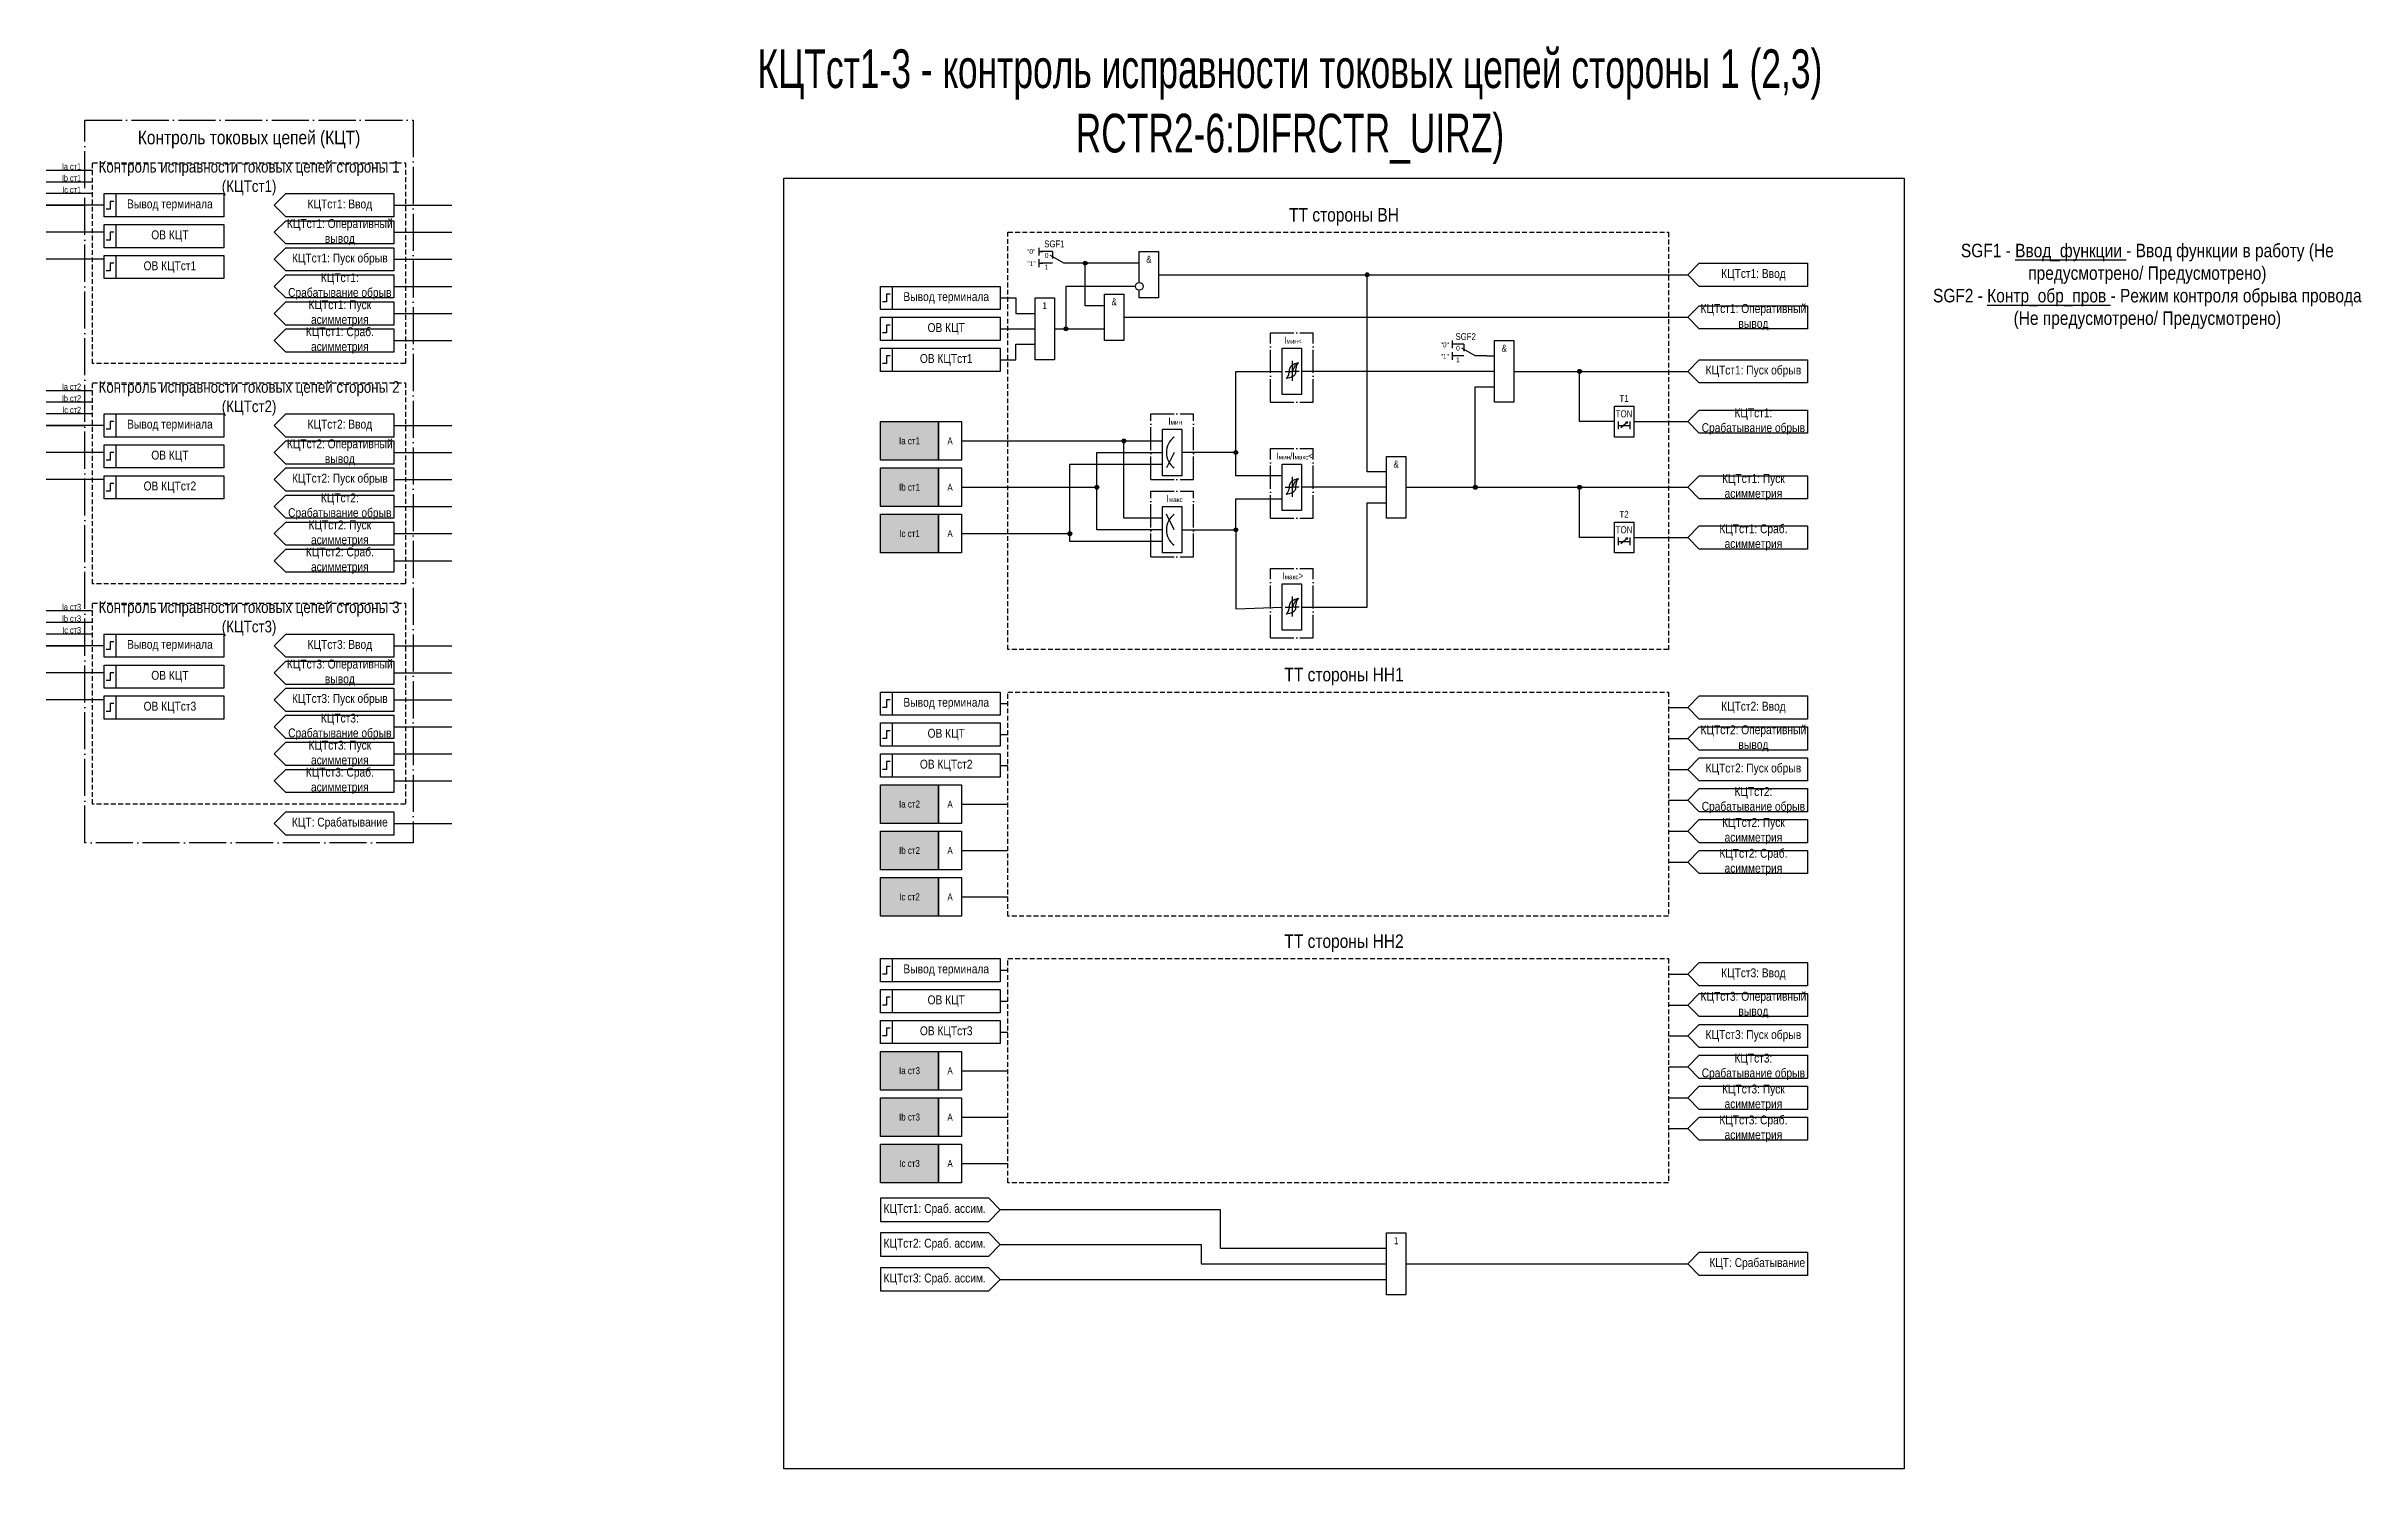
# Model space of a CAD drawing. Header units: millimetres. Extents: x -1365 to 957, y -7 to 368.
# Drawn here: x -1365 to -766, y 0 to 368 of the extents above; entities that cross this region are included whole.
import ezdxf
from ezdxf.enums import TextEntityAlignment as Align

# ---------------------------------------------------------------- set-up
doc = ezdxf.new("R2010")
doc.units = ezdxf.units.MM
doc.linetypes.add('ACAD_ISO04W100', pattern=[30, 24, -3, 0, -3])
doc.linetypes.add('штриховая2', pattern=[0.375, 0.25, -0.125])
doc.layers.add('TEXT', color=7, linetype='Continuous', lineweight=25)
doc.layers.add('Основная', color=7, linetype='Continuous')
doc.styles.add('1.8_Gost_RD', font='ARIALN.TTF', dxfattribs={"height": 1.8})
doc.styles.add('2.5_Gost_RD', font='ARIALN.TTF', dxfattribs={"height": 2.5})
doc.styles.add('3.5_Gost_RD', font='ARIALN.TTF', dxfattribs={"height": 3.5})
doc.styles.add('Вывод', font='ARIALN.TTF', dxfattribs={"height": 2.5})
doc.styles.add('Компонент', font='ARIALN.TTF', dxfattribs={"height": 3.5})

msp = doc.modelspace()

# ---------------------------------------------------------------- texts
at = {"color": 2, "ltscale": 100, "insert": (-1043, 352.5), "char_height": 10, "width": 290, "attachment_point": 5, "style": '3.5_Gost_RD'}
msp.add_mtext('{\\W0.8;\\C3;КЦТст1-3 - контроль исправности токовых цепей стороны 1 (2,3) RCTR2-6:DIFRCTR_UIRZ)}', dxfattribs=at)
at = {"color": 30, "ltscale": 100, "attachment_point": 5, "style": '3.5_Gost_RD'}
for s, insert, char_height, width in [('Контроль токовых цепей (КЦТ)', (-1312.5, 344), 3.5, 85), ('Контроль исправности токовых цепей стороны 1 (КЦТст1)', (-1312.5, 334), 3, 81), ('SGF1 - {\\LВвод_функции} - Ввод функции в работу (Не предусмотрено/ Предусмотрено)\\PSGF2 - {\\LКонтр_обр_пров} - Режим контроля обрыва провода (Не предусмотрено/ Предусмотрено)', (-821, 306), 3.5, 111.8874), ('Контроль исправности токовых цепей стороны 2 (КЦТст2)', (-1312.5, 277), 3, 81), ('Контроль исправности токовых цепей стороны 3 (КЦТст3)', (-1312.5, 220), 3, 81)]:
    msp.add_mtext(s, dxfattribs=dict(at, insert=insert, char_height=char_height, width=width))
at = {"ltscale": 100}
for s, insert, char_height, width, attachment_point, style in [('{\\H0.72x;\\T0.8;I\\T1;а ст1}', (-1356, 337), 2.3, 10.5519, 6, '2.5_Gost_RD'), ('{\\H0.72x;\\T0.8;I\\T1;b ст1}', (-1356, 334), 2.3, 10.5519, 6, '2.5_Gost_RD'), ('{\\H0.72x;\\T0.8;I\\T1;c ст1}', (-1356, 331), 2.3, 10.5519, 6, '2.5_Gost_RD'), ('Вывод терминала', (-1333, 327), 2.3, 28, 5, '2.5_Gost_RD'), ('Вывод терминала', (-1132, 303), 2.3, 28, 5, '2.5_Gost_RD'), ('1', (-1106.5, 301), 1.8, 5, 5, '2.5_Gost_RD'), ('{\\H0.72x;\\T0.8;I\\T1;а ст2}', (-1356, 280), 2.3, 10.5519, 6, '2.5_Gost_RD'), ('{\\H0.72x;\\T0.8;I\\T1;b ст2}', (-1356, 277), 2.3, 10.5519, 6, '2.5_Gost_RD'), ('T1', (-956.5, 277), 1.8, 5, 5, '2.5_Gost_RD'), ('{\\H0.72x;\\T0.8;I\\T1;c ст2}', (-1356, 274), 2.3, 10.5519, 6, '2.5_Gost_RD'), ('Вывод терминала', (-1333, 270), 2.3, 28, 5, '2.5_Gost_RD'), ('TON', (-956.5, 273), 1.8, 5, 5, '2.5_Gost_RD'), ('Ia ст1', (-1141.5, 266), 1.8, 15, 5, '1.8_Gost_RD'), ('А', (-1131, 266), 1.8, 6, 5, '1.8_Gost_RD'), ('Ib ст1', (-1141.5, 254), 1.8, 15, 5, '1.8_Gost_RD'), ('А', (-1131, 254), 1.8, 6, 5, '1.8_Gost_RD'), ('T2', (-956.5, 247), 1.8, 5, 5, '2.5_Gost_RD'), ('Ic ст1', (-1141.5, 242), 1.8, 15, 5, '1.8_Gost_RD'), ('А', (-1131, 242), 1.8, 6, 5, '1.8_Gost_RD'), ('TON', (-956.5, 243), 1.8, 5, 5, '2.5_Gost_RD'), ('{\\H0.72x;\\T0.8;I\\T1;а ст3}', (-1356, 223), 2.3, 10.5519, 6, '2.5_Gost_RD'), ('{\\H0.72x;\\T0.8;I\\T1;b ст3}', (-1356, 220), 2.3, 10.5519, 6, '2.5_Gost_RD'), ('{\\H0.72x;\\T0.8;I\\T1;c ст3}', (-1356, 217), 2.3, 10.5519, 6, '2.5_Gost_RD'), ('Вывод терминала', (-1333, 213), 2.3, 28, 5, '2.5_Gost_RD'), ('Вывод терминала', (-1132, 198), 2.3, 28, 5, '2.5_Gost_RD'), ('Ia ст2', (-1141.5, 172), 1.8, 15, 5, '1.8_Gost_RD'), ('А', (-1131, 172), 1.8, 6, 5, '1.8_Gost_RD'), ('Ib ст2', (-1141.5, 160), 1.8, 15, 5, '1.8_Gost_RD'), ('А', (-1131, 160), 1.8, 6, 5, '1.8_Gost_RD'), ('Ic ст2', (-1141.5, 148), 1.8, 15, 5, '1.8_Gost_RD'), ('А', (-1131, 148), 1.8, 6, 5, '1.8_Gost_RD'), ('Вывод терминала', (-1132, 129), 2.3, 28, 5, '2.5_Gost_RD'), ('Ia ст3', (-1141.5, 103), 1.8, 15, 5, '1.8_Gost_RD'), ('А', (-1131, 103), 1.8, 6, 5, '1.8_Gost_RD'), ('Ib ст3', (-1141.5, 91), 1.8, 15, 5, '1.8_Gost_RD'), ('А', (-1131, 91), 1.8, 6, 5, '1.8_Gost_RD'), ('Ic ст3', (-1141.5, 79), 1.8, 15, 5, '1.8_Gost_RD'), ('А', (-1131, 79), 1.8, 6, 5, '1.8_Gost_RD')]:
    msp.add_mtext(s, dxfattribs=dict(at, insert=insert, char_height=char_height, width=width, attachment_point=attachment_point, style=style))
at = {"color": 251, "ltscale": 100, "true_color": 0x58595b, "char_height": 3.5, "width": 130, "attachment_point": 5, "style": '3.5_Gost_RD'}
for s, insert in [('\\pt108.5;ТТ стороны ВН', (-1029, 324)), ('\\pt108.5;ТТ стороны НН1', (-1029, 205)), ('\\pt108.5;ТТ стороны НН2', (-1029, 136))]:
    msp.add_mtext(s, dxfattribs=dict(at, insert=insert))
at = {"ltscale": 100, "insert": (-1111, 312.5), "char_height": 1.25, "attachment_point": 1, "style": '3.5_Gost_RD'}
msp.add_mtext_dynamic_manual_height_columns('"1"', width=2, gutter_width=17.5, heights=[0], dxfattribs=at)
at = {"color": 7, "ltscale": 100, "char_height": 1.8, "attachment_point": 1, "style": '1.8_Gost_RD'}
for s, insert in [('\\pi1.52179;I{\\H0.66667x;мин}', (-1076, 272)), ('\\pi1.0688;I{\\H0.66667x;макс}', (-1076, 252))]:
    msp.add_mtext_dynamic_manual_height_columns(s, width=11, gutter_width=17.5, heights=[0], dxfattribs=dict(at, insert=insert))
at = {"layer": 'TEXT', "color": 0, "ltscale": 100, "char_height": 2.3, "width": 28, "attachment_point": 5, "style": '2.5_Gost_RD'}
for insert in [(-1333, 319), (-1132, 295), (-1333, 262), (-1333, 205), (-1132, 190), (-1132, 121)]:
    msp.add_mtext('{\\C256;ОВ КЦТ}', dxfattribs=dict(at, insert=insert))
at = {"layer": 'Основная', "ltscale": 100, "attachment_point": 5, "style": '2.5_Gost_RD'}
for s, insert, char_height, width in [('КЦТст1: Ввод', (-1289, 327), 2.3, 28), ('&', (-1079.5, 313), 1.8, 5), ('КЦТст1: Ввод', (-923, 309), 2.3, 28), ('&', (-1088.5, 302), 1.8, 5), ('&', (-987.5, 290), 1.8, 5), ('КЦТст2: Ввод', (-1289, 270), 2.3, 28), ('&', (-1015.5, 260), 1.8, 5), ('КЦТст3: Ввод', (-1289, 213), 2.3, 28), ('КЦТст2: Ввод', (-923, 197), 2.3, 28), ('КЦТст3: Ввод', (-923, 128), 2.3, 28), ('1', (-1015.5, 59), 1.8, 5)]:
    msp.add_mtext(s, dxfattribs=dict(at, insert=insert, char_height=char_height, width=width))
at = {"layer": 'Основная', "color": 0, "ltscale": 100, "char_height": 2.3, "attachment_point": 5, "style": '2.5_Gost_RD'}
for s, insert, width in [('{\\C256;КЦТст1: Оперативный вывод}', (-1289, 320), 28), ('{\\C256;ОВ КЦТст1}', (-1333, 311), 28), ('{\\C256;КЦТст1: Пуск обрыв}', (-1289, 313), 28), ('{\\C256;КЦТст1: Срабатывание обрыв}', (-1289, 306), 28), ('{\\C256;КЦТст1: Пуск асимметрия}', (-1289, 299), 28), ('{\\C256;КЦТст1: Оперативный вывод}', (-923, 298), 28), ('{\\C256;КЦТст1: Сраб. асимметрия}', (-1289, 292), 28), ('{\\C256;ОВ КЦТст1}', (-1132, 287), 28), ('{\\C256;КЦТст1: Пуск обрыв}', (-923, 284), 28), ('{\\C256;КЦТст1: Срабатывание обрыв}', (-923, 271), 28), ('{\\C256;КЦТст2: Оперативный вывод}', (-1289, 263), 28), ('{\\C256;ОВ КЦТст2}', (-1333, 254), 28), ('{\\C256;КЦТст2: Срабатывание обрыв}', (-1289, 249), 28), ('{\\C256;КЦТст2: Пуск обрыв}', (-1289, 256), 28), ('{\\C256;КЦТст1: Пуск асимметрия}', (-923, 254), 28), ('{\\C256;КЦТст2: Пуск асимметрия}', (-1289, 242), 28), ('{\\C256;КЦТст1: Сраб. асимметрия}', (-923, 241), 28), ('{\\C256;КЦТст2: Сраб. асимметрия}', (-1289, 235), 28), ('{\\C256;КЦТст3: Оперативный вывод}', (-1289, 206), 28), ('{\\C256;ОВ КЦТст3}', (-1333, 197), 28), ('{\\C256;КЦТст3: Пуск обрыв}', (-1289, 199), 28), ('{\\C256;КЦТст3: Срабатывание обрыв}', (-1289, 192), 28), ('{\\C256;КЦТст2: Оперативный вывод}', (-923, 189), 28), ('{\\C256;КЦТст3: Пуск асимметрия}', (-1289, 185), 28), ('{\\C256;КЦТст3: Сраб. асимметрия}', (-1289, 178), 28), ('{\\C256;ОВ КЦТст2}', (-1132, 182), 28), ('{\\C256;КЦТст2: Пуск обрыв}', (-923, 181), 28), ('{\\C256;КЦТст2: Срабатывание обрыв}', (-923, 173), 28), ('{\\C256;КЦТ: Срабатывание}', (-1289, 167), 28), ('{\\C256;КЦТст2: Пуск асимметрия}', (-923, 165), 28), ('{\\C256;КЦТст2: Сраб. асимметрия}', (-923, 157), 28), ('{\\C256;КЦТст3: Оперативный вывод}', (-923, 120), 28), ('{\\C256;ОВ КЦТст3}', (-1132, 113), 28), ('{\\C256;КЦТст3: Пуск обрыв}', (-923, 112), 28), ('{\\C256;КЦТст3: Срабатывание обрыв}', (-923, 104), 28), ('{\\C256;КЦТст3: Пуск асимметрия}', (-923, 96), 28), ('{\\C256;КЦТст3: Сраб. асимметрия}', (-923, 88), 28), ('{\\C256;КЦТст1: Сраб. ассим.}', (-1135, 67), 28), ('{\\C256;КЦТст2: Сраб. ассим.}', (-1135, 58), 28), ('{\\C256;КЦТ: Срабатывание}', (-922, 53), 26.5083), ('{\\C256;КЦТст3: Сраб. ассим.}', (-1135, 49), 28)]:
    msp.add_mtext(s, dxfattribs=dict(at, insert=insert, width=width))
at = {"layer": 'Основная', "color": 7, "ltscale": 100, "char_height": 1.8, "attachment_point": 1, "style": '1.8_Gost_RD'}
for s, width, insert in [('\\pi1.52179;I{\\H0.66667x;мин<}', 4, (-1046, 293)), ('\\pi1.52179;I{\\H0.66667x;мин\\H1.5x;/}I{\\H0.66667x;макс\\H1.5x;<}', 10, (-1048, 263)), ('\\pi1.0688;I{\\H0.66667x;макс\\H1.5x;>}', 5, (-1046, 232))]:
    msp.add_mtext_dynamic_manual_height_columns(s, width=width, gutter_width=17.5, heights=[0], dxfattribs=dict(at, insert=insert))
at = {"layer": 'Основная', "ltscale": 100, "char_height": 1.25, "attachment_point": 1, "style": '3.5_Gost_RD'}
for s, insert in [('"0"', (-1004, 291.5)), ('"1"', (-1004, 288.5))]:
    msp.add_mtext_dynamic_manual_height_columns(s, width=2, gutter_width=17.5, heights=[0], dxfattribs=dict(at, insert=insert))

# ---------------------------------------------------------------- blocks, each defined once
blk = doc.blocks.new('*U70')
at = {"layer": 'Основная', "linetype": 'ACAD_ISO04W100', "ltscale": 0.25}
for p, q in [((0, 0), (11, 0)), ((0, -17), (0, 0)), ((11, -17), (11, 0)), ((0, -17), (11, -17))]:
    blk.add_line(p, q, dxfattribs=at)
at = {"layer": 'Основная', "style": 'Компонент'}
blk.add_attdef('ОУ', text='', height=3.5, dxfattribs=at).set_placement((11, 0), align=Align.MIDDLE_CENTER)
blk = doc.blocks.new('Точка')
at = {"ltscale": 100}
h = blk.add_hatch(color=256, dxfattribs=at)
h.dxf.hatch_style = 1
edge = h.paths.add_edge_path()
edge.add_arc((0, 0), 0.5, 0, 360)
blk.add_circle((0, 0), 0.5, dxfattribs=at)
blk = doc.blocks.new('*U71')
at = {"layer": 'Основная', "linetype": 'ACAD_ISO04W100', "ltscale": 0.25}
for p, q in [((0, 0), (11, 0)), ((0, -18), (0, 0)), ((11, -18), (11, 0)), ((0, -18), (11, -18))]:
    blk.add_line(p, q, dxfattribs=at)
at = {"layer": 'Основная', "style": 'Компонент'}
blk.add_attdef('ОУ', text='', height=3.5, dxfattribs=at).set_placement((11, 0), align=Align.MIDDLE_CENTER)
blk = doc.blocks.new('*U80')
at = {"layer": 'Основная', "color": 0}
blk.add_line((0, 0), (7, 4), dxfattribs=at)
at = {"layer": 'Основная', "ltscale": 0.35}
blk.add_line((6, 6), (6, 2.5), dxfattribs=at)
blk = doc.blocks.new('*U91')
at = {"layer": 'Основная', "color": 0}
for p, q in [((-3, 6), (-9, 6)), ((-3, 0), (-9, 0)), ((9, 0), (3, 0))]:
    blk.add_line(p, q, dxfattribs=at)
at = {"layer": 'Основная', "ltscale": 0.25, "xscale": -1}
blk.add_blockref('*U80', (3, 0), dxfattribs=at)
at = {"layer": 'Основная'}
for tag, height, style, p in [('В1', 2.5, 'Вывод', (-13, 6)), ('В2', 2.5, 'Вывод', (-6, 4)), ('ОУ', 3.5, 'Компонент', (-2, 10)), ('В3', 2.5, 'Вывод', (-6, -2))]:
    blk.add_attdef(tag, text='', height=height, dxfattribs=dict(at, style=style)).set_placement(p, align=Align.MIDDLE_CENTER)
blk = doc.blocks.new('*U82')
at = {"layer": 'Основная', "color": 0}
for p, q in [((-3, 6), (-9, 6)), ((-3, 0), (-9, 0)), ((9, 0), (3, 0))]:
    blk.add_line(p, q, dxfattribs=at)
at = {"layer": 'Основная', "ltscale": 0.25, "xscale": -1}
blk.add_blockref('*U80', (3, 0), dxfattribs=at)
at = {"layer": 'Основная'}
for tag, height, style, p in [('В1', 2.5, 'Вывод', (-14, 6)), ('В2', 2.5, 'Вывод', (-6, 4)), ('ОУ', 3.5, 'Компонент', (-2, 10)), ('В3', 2.5, 'Вывод', (-6, -2))]:
    blk.add_attdef(tag, text='', height=height, dxfattribs=dict(at, style=style)).set_placement(p, align=Align.MIDDLE_CENTER)

# ---------------------------------------------------------------- hatches: boundary and pattern name
at = {"ltscale": 100, "true_color": 0xf7941d}
h = msp.add_hatch(color=30, dxfattribs=at)
h.dxf.hatch_style = 1
h.paths.add_polyline_path([(-1149, 271), (-1134, 271), (-1134, 261), (-1149, 261)])
h = msp.add_hatch(color=30, dxfattribs=at)
h.dxf.hatch_style = 1
h.paths.add_polyline_path([(-1149, 259), (-1134, 259), (-1134, 249), (-1149, 249)])
h = msp.add_hatch(color=30, dxfattribs=at)
h.dxf.hatch_style = 1
h.paths.add_polyline_path([(-1149, 247), (-1134, 247), (-1134, 237), (-1149, 237)])
h = msp.add_hatch(color=30, dxfattribs=at)
h.dxf.hatch_style = 1
h.paths.add_polyline_path([(-1149, 177), (-1134, 177), (-1134, 167), (-1149, 167)])
h = msp.add_hatch(color=30, dxfattribs=at)
h.dxf.hatch_style = 1
h.paths.add_polyline_path([(-1149, 165), (-1134, 165), (-1134, 155), (-1149, 155)])
h = msp.add_hatch(color=30, dxfattribs=at)
h.dxf.hatch_style = 1
h.paths.add_polyline_path([(-1149, 153), (-1134, 153), (-1134, 143), (-1149, 143)])
h = msp.add_hatch(color=30, dxfattribs=at)
h.dxf.hatch_style = 1
h.paths.add_polyline_path([(-1149, 108), (-1134, 108), (-1134, 98), (-1149, 98)])
h = msp.add_hatch(color=30, dxfattribs=at)
h.dxf.hatch_style = 1
h.paths.add_polyline_path([(-1149, 96), (-1134, 96), (-1134, 86), (-1149, 86)])
h = msp.add_hatch(color=30, dxfattribs=at)
h.dxf.hatch_style = 1
h.paths.add_polyline_path([(-1149, 84), (-1134, 84), (-1134, 74), (-1149, 74)])

# ---------------------------------------------------------------- linework, layer by layer
at = {"ltscale": 100}
for p, q in [((-1353, 336), (-1365, 336)), ((-1353, 333), (-1365, 333)), ((-1353, 330), (-1365, 330)), ((-1350, 327), (-1365, 327)), ((-1365, 327), (-1355, 327)), ((-1275, 327), (-1260, 327)), ((-1350, 320), (-1365, 320)), ((-1275, 320), (-1260, 320)), ((-1350, 313), (-1365, 313)), ((-1275, 313), (-1260, 313)), ((-1108, 316), (-1108, 314)), ((-1108, 315), (-1107, 315)), ((-1108, 313), (-1108, 311)), ((-1108, 312), (-1107, 312)), ((-1275, 306), (-1260, 306)), ((-1275, 299), (-1260, 299)), ((-1118, 295), (-1109, 295)), ((-1104, 295), (-1091, 295)), ((-1275, 292), (-1260, 292)), ((-1353, 279), (-1365, 279)), ((-1353, 276), (-1365, 276)), ((-1353, 273), (-1365, 273)), ((-1350, 270), (-1365, 270)), ((-1365, 270), (-1355, 270)), ((-1275, 270), (-1260, 270)), ((-1350, 263), (-1365, 263)), ((-1275, 263), (-1260, 263)), ((-1350, 256), (-1365, 256)), ((-1275, 256), (-1260, 256)), ((-1275, 249), (-1260, 249)), ((-1275, 242), (-1260, 242)), ((-1275, 235), (-1260, 235)), ((-1353, 222), (-1365, 222)), ((-1353, 219), (-1365, 219)), ((-1353, 216), (-1365, 216)), ((-1350, 213), (-1365, 213)), ((-1365, 213), (-1355, 213)), ((-1275, 213), (-1260, 213)), ((-1350, 206), (-1365, 206)), ((-1275, 206), (-1260, 206)), ((-1350, 199), (-1365, 199)), ((-1275, 199), (-1260, 199)), ((-1275, 192), (-1260, 192)), ((-1118, 190), (-1116, 190)), ((-1275, 185), (-1260, 185)), ((-1275, 178), (-1260, 178)), ((-1275, 167), (-1260, 167)), ((-1118, 121), (-1116, 121))]:
    msp.add_line(p, q, dxfattribs=at)
at = {"color": 7, "ltscale": 100}
for p, q in [((-957.3, 269.46), (-955.63, 270.95)), ((-955.63, 270.95), (-956.15, 270.73)), ((-955.63, 270.95), (-955.89, 270.48)), ((-1073, 263), (-1075, 259)), ((-1073, 243), (-1075, 247)), ((-1071, 243), (-1066, 243)), ((-957.3, 239.46), (-955.63, 240.95)), ((-955.63, 240.95), (-956.15, 240.73)), ((-955.63, 240.95), (-955.89, 240.48))]:
    msp.add_line(p, q, dxfattribs=at)
at = {"color": 251, "linetype": 'ACAD_ISO04W100', "lineweight": 30, "ltscale": 0.4, "true_color": 0x58595b}
msp.add_lwpolyline([(-1355, 349), (-1270, 349), (-1270, 162), (-1355, 162)], close=True, dxfattribs=at)
at = {"linetype": 'штриховая2', "ltscale": 5}
for points in [[(-1353, 338), (-1272, 338), (-1272, 286), (-1353, 286)], [(-1353, 281), (-1272, 281), (-1272, 229), (-1353, 229)], [(-1353, 224), (-1272, 224), (-1272, 172), (-1353, 172)]]:
    msp.add_lwpolyline(points, close=True, dxfattribs=at)
at = {"ltscale": 100}
for points in [[(-1350, 330), (-1347, 330), (-1347, 324), (-1350, 324)], [(-1350, 330), (-1319, 330), (-1319, 324), (-1350, 324)], [(-1350, 322), (-1347, 322), (-1347, 316), (-1350, 316)], [(-1350, 322), (-1319, 322), (-1319, 316), (-1350, 316)], [(-1350, 314), (-1347, 314), (-1347, 308), (-1350, 308)], [(-1350, 314), (-1319, 314), (-1319, 308), (-1350, 308)], [(-1149, 306), (-1146, 306), (-1146, 300), (-1149, 300)], [(-1149, 306), (-1118, 306), (-1118, 300), (-1149, 300)], [(-1109, 303), (-1104, 303), (-1104, 287), (-1109, 287)], [(-1149, 298), (-1146, 298), (-1146, 292), (-1149, 292)], [(-1149, 298), (-1118, 298), (-1118, 292), (-1149, 292)], [(-1149, 290), (-1146, 290), (-1146, 284), (-1149, 284)], [(-1149, 290), (-1118, 290), (-1118, 284), (-1149, 284)], [(-990, 292), (-985, 292), (-985, 276), (-990, 276)], [(-1350, 273), (-1347, 273), (-1347, 267), (-1350, 267)], [(-1350, 273), (-1319, 273), (-1319, 267), (-1350, 267)], [(-1149, 271), (-1134, 271), (-1134, 261), (-1149, 261)], [(-1134, 271), (-1128, 271), (-1128, 261), (-1134, 261)], [(-959, 275), (-954, 275), (-954, 267), (-959, 267)], [(-1350, 265), (-1347, 265), (-1347, 259), (-1350, 259)], [(-1350, 265), (-1319, 265), (-1319, 259), (-1350, 259)], [(-1076, 269), (-1071, 269), (-1071, 257), (-1076, 257)], [(-1149, 259), (-1134, 259), (-1134, 249), (-1149, 249)], [(-1134, 259), (-1128, 259), (-1128, 249), (-1134, 249)], [(-1018, 262), (-1013, 262), (-1013, 246), (-1018, 246)], [(-1350, 257), (-1347, 257), (-1347, 251), (-1350, 251)], [(-1350, 257), (-1319, 257), (-1319, 251), (-1350, 251)], [(-1149, 247), (-1134, 247), (-1134, 237), (-1149, 237)], [(-1134, 247), (-1128, 247), (-1128, 237), (-1134, 237)], [(-1076, 249), (-1071, 249), (-1071, 237), (-1076, 237)], [(-959, 245), (-954, 245), (-954, 237), (-959, 237)], [(-1350, 216), (-1347, 216), (-1347, 210), (-1350, 210)], [(-1350, 216), (-1319, 216), (-1319, 210), (-1350, 210)], [(-1350, 208), (-1347, 208), (-1347, 202), (-1350, 202)], [(-1350, 208), (-1319, 208), (-1319, 202), (-1350, 202)], [(-1350, 200), (-1347, 200), (-1347, 194), (-1350, 194)], [(-1350, 200), (-1319, 200), (-1319, 194), (-1350, 194)], [(-1149, 201), (-1146, 201), (-1146, 195), (-1149, 195)], [(-1149, 201), (-1118, 201), (-1118, 195), (-1149, 195)], [(-1149, 193), (-1146, 193), (-1146, 187), (-1149, 187)], [(-1149, 193), (-1118, 193), (-1118, 187), (-1149, 187)], [(-1149, 185), (-1146, 185), (-1146, 179), (-1149, 179)], [(-1149, 185), (-1118, 185), (-1118, 179), (-1149, 179)], [(-1149, 177), (-1134, 177), (-1134, 167), (-1149, 167)], [(-1134, 177), (-1128, 177), (-1128, 167), (-1134, 167)], [(-1149, 165), (-1134, 165), (-1134, 155), (-1149, 155)], [(-1134, 165), (-1128, 165), (-1128, 155), (-1134, 155)], [(-1149, 153), (-1134, 153), (-1134, 143), (-1149, 143)], [(-1134, 153), (-1128, 153), (-1128, 143), (-1134, 143)], [(-1149, 132), (-1146, 132), (-1146, 126), (-1149, 126)], [(-1149, 132), (-1118, 132), (-1118, 126), (-1149, 126)], [(-1149, 124), (-1146, 124), (-1146, 118), (-1149, 118)], [(-1149, 124), (-1118, 124), (-1118, 118), (-1149, 118)], [(-1149, 116), (-1146, 116), (-1146, 110), (-1149, 110)], [(-1149, 116), (-1118, 116), (-1118, 110), (-1149, 110)], [(-1149, 108), (-1134, 108), (-1134, 98), (-1149, 98)], [(-1134, 108), (-1128, 108), (-1128, 98), (-1134, 98)], [(-1149, 96), (-1134, 96), (-1134, 86), (-1149, 86)], [(-1134, 96), (-1128, 96), (-1128, 86), (-1134, 86)], [(-1149, 84), (-1134, 84), (-1134, 74), (-1149, 74)], [(-1134, 84), (-1128, 84), (-1128, 74), (-1134, 74)], [(-1018, 61), (-1013, 61), (-1013, 45), (-1018, 45)]]:
    msp.add_lwpolyline(points, close=True, dxfattribs=at)
at = {"color": 6, "ltscale": 100}
msp.add_lwpolyline([(-1174, 334), (-884, 334), (-884, 0), (-1174, 0)], close=True, dxfattribs=at)
at = {"lineweight": 30, "ltscale": 100}
for points in [[(-1347.5, 328), (-1348.5, 328), (-1348.5, 326), (-1349.5, 326)], [(-1347.5, 320), (-1348.5, 320), (-1348.5, 318), (-1349.5, 318)], [(-1347.5, 312), (-1348.5, 312), (-1348.5, 310), (-1349.5, 310)], [(-1146.5, 304), (-1147.5, 304), (-1147.5, 302), (-1148.5, 302)], [(-1146.5, 296), (-1147.5, 296), (-1147.5, 294), (-1148.5, 294)], [(-1146.5, 288), (-1147.5, 288), (-1147.5, 286), (-1148.5, 286)], [(-1347.5, 271), (-1348.5, 271), (-1348.5, 269), (-1349.5, 269)], [(-1347.5, 263), (-1348.5, 263), (-1348.5, 261), (-1349.5, 261)], [(-1347.5, 255), (-1348.5, 255), (-1348.5, 253), (-1349.5, 253)], [(-1347.5, 214), (-1348.5, 214), (-1348.5, 212), (-1349.5, 212)], [(-1347.5, 206), (-1348.5, 206), (-1348.5, 204), (-1349.5, 204)], [(-1347.5, 198), (-1348.5, 198), (-1348.5, 196), (-1349.5, 196)], [(-1146.5, 199), (-1147.5, 199), (-1147.5, 197), (-1148.5, 197)], [(-1146.5, 191), (-1147.5, 191), (-1147.5, 189), (-1148.5, 189)], [(-1146.5, 183), (-1147.5, 183), (-1147.5, 181), (-1148.5, 181)], [(-1146.5, 130), (-1147.5, 130), (-1147.5, 128), (-1148.5, 128)], [(-1146.5, 122), (-1147.5, 122), (-1147.5, 120), (-1148.5, 120)], [(-1146.5, 114), (-1147.5, 114), (-1147.5, 112), (-1148.5, 112)]]:
    msp.add_lwpolyline(points, dxfattribs=at)
at = {"color": 251, "linetype": 'штриховая2', "ltscale": 5, "true_color": 0x58595b}
for points in [[(-1116, 320), (-945, 320), (-945, 212), (-1116, 212)], [(-1116, 201), (-945, 201), (-945, 143), (-1116, 143)], [(-1116, 132), (-945, 132), (-945, 74), (-1116, 74)]]:
    msp.add_lwpolyline(points, close=True, dxfattribs=at)
at = {"ltscale": 100}
for points in [[(-1091, 301), (-1096, 301), (-1096, 312), (-1101, 312)], [(-1082, 312), (-1096, 312)], [(-1083, 306), (-1101, 306), (-1101, 295)], [(-1077, 309), (-940, 309)], [(-1018, 258), (-1023, 258), (-1023, 309)], [(-1118, 303), (-1114, 303), (-1114, 299), (-1109, 299)], [(-1091, 301), (-1096, 301)], [(-1086, 298), (-940, 298)], [(-1118, 287), (-1114, 287), (-1114, 291), (-1109, 291)], [(-992, 288), (-990, 288)], [(-1057, 263), (-1057, 284), (-1045, 284)], [(-990, 284), (-1040, 284)], [(-985, 284), (-940, 284)], [(-959, 271), (-968, 271), (-968, 284)], [(-1013, 254), (-995, 254), (-995, 280), (-990, 280)], [(-958, 271), (-958, 269)], [(-958, 270), (-955, 270)], [(-955, 271), (-955, 269)], [(-954, 271), (-940, 271)], [(-1076, 246), (-1086, 246), (-1086, 266)], [(-1128, 254), (-1093, 254), (-1093, 263), (-1076, 263)], [(-1128, 242), (-1100, 242), (-1100, 260), (-1076, 260)], [(-1045, 257), (-1057, 257), (-1057, 263), (-1071, 263)], [(-1076, 243), (-1093, 243), (-1093, 254)], [(-1018, 254), (-1040, 254)], [(-995, 254), (-940, 254)], [(-959, 241), (-968, 241), (-968, 254)], [(-1071, 243), (-1057, 243), (-1057, 251), (-1045, 251)], [(-1040, 223), (-1023, 223), (-1023, 250), (-1018, 250)], [(-1076, 240), (-1100, 240), (-1100, 242)], [(-1057, 243), (-1057, 222.5), (-1045, 223)], [(-958, 241), (-958, 239)], [(-958, 240), (-955, 240)], [(-955, 241), (-955, 239)], [(-954, 241), (-940, 241)], [(-1118, 198), (-1116, 198)], [(-945, 197), (-940, 197)], [(-945, 189), (-940, 189)], [(-1118, 182), (-1116, 182)], [(-945, 181), (-940, 181)], [(-945, 173), (-940, 173)], [(-945, 165), (-940, 165)], [(-1128, 160), (-1116, 160)], [(-945, 157), (-940, 157)], [(-1128, 148), (-1116, 148)], [(-1118, 129), (-1116, 129)], [(-945, 128), (-940, 128)], [(-945, 120), (-940, 120)], [(-1118, 113), (-1116, 113)], [(-945, 112), (-940, 112)], [(-945, 104), (-940, 104)], [(-945, 96), (-940, 96)], [(-1128, 91), (-1116, 91)], [(-945, 88), (-940, 88)], [(-1128, 79), (-1116, 79)], [(-1018, 57), (-1061, 57), (-1061, 67), (-1118, 67)], [(-1118, 58), (-1066, 58), (-1066, 53), (-1018, 53)], [(-1118, 49), (-1018, 49)], [(-1013, 53), (-940, 53)]]:
    msp.add_lwpolyline(points, dxfattribs=at)
at = {"color": 7, "ltscale": 100}
for centre in [(-1070, 263), (-1070, 243)]:
    msp.add_arc(centre, 5, 126.8699, 233.1301, dxfattribs=at)
at = {"layer": 'Основная', "ltscale": 100}
for p, q in [((-1045, 288.5), (-1045, 290)), ((-1045, 290), (-1040, 290)), ((-1045, 281), (-1045, 289)), ((-1040, 290), (-1040, 284)), ((-1001, 292), (-1001, 290)), ((-1001, 289), (-1001, 287)), ((-1040, 284), (-1040, 278)), ((-1045, 278), (-1045, 281)), ((-1040, 278), (-1045, 278)), ((-1045, 258.5), (-1045, 260)), ((-1045, 260), (-1040, 260)), ((-1045, 251), (-1045, 259)), ((-1040, 260), (-1040, 254)), ((-1040, 254), (-1040, 248)), ((-1045, 248), (-1045, 251)), ((-1040, 248), (-1045, 248)), ((-1045, 227.5), (-1045, 229)), ((-1045, 229), (-1040, 229)), ((-1045, 220), (-1045, 228)), ((-1040, 229), (-1040, 223)), ((-1040, 223), (-1040, 217)), ((-1045, 217), (-1045, 220)), ((-1040, 217), (-1045, 217))]:
    msp.add_line(p, q, dxfattribs=at)
at = {"layer": 'Основная', "color": 7, "ltscale": 100}
for p, q in [((-1044.21, 284), (-1042.4, 284)), ((-1040.58, 284), (-1042.4, 284)), ((-1128, 266), (-1076, 266)), ((-1044.21, 254), (-1042.4, 254)), ((-1040.58, 254), (-1042.4, 254)), ((-1044.21, 223), (-1042.4, 223)), ((-1040.58, 223), (-1042.4, 223)), ((-1128, 172), (-1116, 172)), ((-1128, 103), (-1116, 103))]:
    msp.add_line(p, q, dxfattribs=at)
at = {"layer": 'Основная'}
for p, q in [((-1042.4, 286.72), (-1042.4, 281.52)), ((-1042.4, 256.72), (-1042.4, 251.52)), ((-1042.4, 225.72), (-1042.4, 220.52))]:
    msp.add_line(p, q, dxfattribs=at)
at = {"layer": 'Основная', "ltscale": 100}
for points in [[(-1275, 330), (-1275, 324), (-1303, 324), (-1306, 327), (-1303, 330)], [(-1275, 323), (-1275, 317), (-1303, 317), (-1306, 320), (-1303, 323)], [(-1275, 316), (-1275, 310), (-1303, 310), (-1306, 313), (-1303, 316)], [(-909, 312), (-909, 306), (-937, 306), (-940, 309), (-937, 312)], [(-1275, 309), (-1275, 303), (-1303, 303), (-1306, 306), (-1303, 309)], [(-1275, 302), (-1275, 296), (-1303, 296), (-1306, 299), (-1303, 302)], [(-1091, 304), (-1086, 304), (-1086, 292), (-1091, 292)], [(-909, 301), (-909, 295), (-937, 295), (-940, 298), (-937, 301)], [(-1275, 295), (-1275, 289), (-1303, 289), (-1306, 292), (-1303, 295)], [(-909, 287), (-909, 281), (-937, 281), (-940, 284), (-937, 287)], [(-1275, 273), (-1275, 267), (-1303, 267), (-1306, 270), (-1303, 273)], [(-909, 274), (-909, 268), (-937, 268), (-940, 271), (-937, 274)], [(-1275, 266), (-1275, 260), (-1303, 260), (-1306, 263), (-1303, 266)], [(-1275, 259), (-1275, 253), (-1303, 253), (-1306, 256), (-1303, 259)], [(-1275, 252), (-1275, 246), (-1303, 246), (-1306, 249), (-1303, 252)], [(-909, 257), (-909, 251), (-937, 251), (-940, 254), (-937, 257)], [(-1275, 245), (-1275, 239), (-1303, 239), (-1306, 242), (-1303, 245)], [(-909, 244), (-909, 238), (-937, 238), (-940, 241), (-937, 244)], [(-1275, 238), (-1275, 232), (-1303, 232), (-1306, 235), (-1303, 238)], [(-1275, 216), (-1275, 210), (-1303, 210), (-1306, 213), (-1303, 216)], [(-1275, 209), (-1275, 203), (-1303, 203), (-1306, 206), (-1303, 209)], [(-1275, 202), (-1275, 196), (-1303, 196), (-1306, 199), (-1303, 202)], [(-909, 200), (-909, 194), (-937, 194), (-940, 197), (-937, 200)], [(-1275, 195), (-1275, 189), (-1303, 189), (-1306, 192), (-1303, 195)], [(-909, 192), (-909, 186), (-937, 186), (-940, 189), (-937, 192)], [(-1275, 188), (-1275, 182), (-1303, 182), (-1306, 185), (-1303, 188)], [(-1275, 181), (-1275, 175), (-1303, 175), (-1306, 178), (-1303, 181)], [(-909, 184), (-909, 178), (-937, 178), (-940, 181), (-937, 184)], [(-909, 176), (-909, 170), (-937, 170), (-940, 173), (-937, 176)], [(-1275, 170), (-1275, 164), (-1303, 164), (-1306, 167), (-1303, 170)], [(-909, 168), (-909, 162), (-937, 162), (-940, 165), (-937, 168)], [(-909, 160), (-909, 154), (-937, 154), (-940, 157), (-937, 160)], [(-909, 131), (-909, 125), (-937, 125), (-940, 128), (-937, 131)], [(-909, 123), (-909, 117), (-937, 117), (-940, 120), (-937, 123)], [(-909, 115), (-909, 109), (-937, 109), (-940, 112), (-937, 115)], [(-909, 107), (-909, 101), (-937, 101), (-940, 104), (-937, 107)], [(-909, 99), (-909, 93), (-937, 93), (-940, 96), (-937, 99)], [(-909, 91), (-909, 85), (-937, 85), (-940, 88), (-937, 91)], [(-1149, 70), (-1149, 64), (-1121, 64), (-1118, 67), (-1121, 70)], [(-1149, 61), (-1149, 55), (-1121, 55), (-1118, 58), (-1121, 61)], [(-909, 56), (-909, 50), (-937, 50), (-940, 53), (-937, 56)], [(-1149, 52), (-1149, 46), (-1121, 46), (-1118, 49), (-1121, 52)]]:
    msp.add_lwpolyline(points, close=True, dxfattribs=at)
msp.add_lwpolyline([(-1082, 307), (-1082, 315), (-1077, 315), (-1077, 303), (-1082, 303), (-1082, 305)], dxfattribs=at)
msp.add_circle((-1082, 306), 1, dxfattribs=at)
at = {"layer": 'Основная'}
for points in [[(-1043.2, 283.92), (-1043.4, 283.13), (-1044, 282.12)], [(-1041.52, 283.92), (-1041.75, 283.13), (-1042.24, 282.67), (-1044, 282.12)], [(-1043.2, 283.92), (-1043.05, 284.71), (-1042.56, 285.54), (-1040.8, 286.26)], [(-1042.4, 284), (-1042, 284.72), (-1041.53, 285.6), (-1040.8, 286.26)], [(-1041.52, 283.92), (-1041.4, 284.71), (-1041.19, 285.54), (-1040.8, 286.26)], [(-1043.2, 253.92), (-1043.4, 253.13), (-1044, 252.12)], [(-1041.52, 253.92), (-1041.75, 253.13), (-1042.24, 252.67), (-1044, 252.12)], [(-1043.2, 253.92), (-1043.05, 254.71), (-1042.56, 255.54), (-1040.8, 256.26)], [(-1042.4, 254), (-1042, 254.72), (-1041.53, 255.6), (-1040.8, 256.26)], [(-1041.52, 253.92), (-1041.4, 254.71), (-1041.19, 255.54), (-1040.8, 256.26)], [(-1043.2, 222.92), (-1043.4, 222.13), (-1044, 221.12)], [(-1041.52, 222.92), (-1041.75, 222.13), (-1042.24, 221.67), (-1044, 221.12)], [(-1043.2, 222.92), (-1043.05, 223.71), (-1042.56, 224.54), (-1040.8, 225.26)], [(-1042.4, 223), (-1042, 223.72), (-1041.53, 224.6), (-1040.8, 225.26)], [(-1041.52, 222.92), (-1041.4, 223.71), (-1041.19, 224.54), (-1040.8, 225.26)]]:
    msp.add_spline(points, degree=3, dxfattribs=at)

# ---------------------------------------------------------------- block references
at = {"layer": 'Основная', "ltscale": 0.25, "xscale": 0.5, "yscale": 0.5, "zscale": 0.5}
msp.add_blockref('*U82', (-1103, 312), dxfattribs=at).add_auto_attribs({'ОУ': 'SGF1', 'В1': '"0"', 'В2': '0', 'В3': '1'})
at = {"layer": 'Основная', "ltscale": 100}
for p in [(-1096, 312), (-1023, 309), (-1101, 295), (-968, 284), (-1086, 266), (-1057, 263), (-1093, 254), (-995, 254), (-968, 254), (-1100, 242), (-1057, 243)]:
    msp.add_blockref('Точка', p, dxfattribs=at)
at = {"layer": 'Основная', "ltscale": 0.25}
for name, p in [('*U71', (-1048, 294)), ('*U70', (-1079, 273)), ('*U71', (-1048, 264)), ('*U70', (-1079, 253)), ('*U71', (-1048, 233))]:
    msp.add_blockref(name, p, dxfattribs=at)
ref = msp.add_blockref('*U91', (-996.5, 288), dxfattribs=dict(at, xscale=0.5, yscale=0.5, zscale=0.5))
ref.add_attrib('ОУ', 'SGF2', dxfattribs={"height": 1.75, "style": 'Компонент'}).set_placement((-997.5, 293), align=Align.MIDDLE_CENTER)
ref.add_attrib('В2', '0', dxfattribs={"height": 1.25, "style": 'Вывод'}).set_placement((-999.5, 290), align=Align.MIDDLE_CENTER)
ref.add_attrib('В3', '1', dxfattribs={"height": 1.25, "style": 'Вывод'}).set_placement((-999.5, 287), align=Align.MIDDLE_CENTER)

msp.set_redraw_order([(e.dxf.handle, doc.entitydb.next_handle()) for e in msp.query("TEXT MTEXT ATTDEF DIMENSION ARC_DIMENSION")])  # texts and dimensions are drawn at this point

doc.saveas('drawing.dxf')
